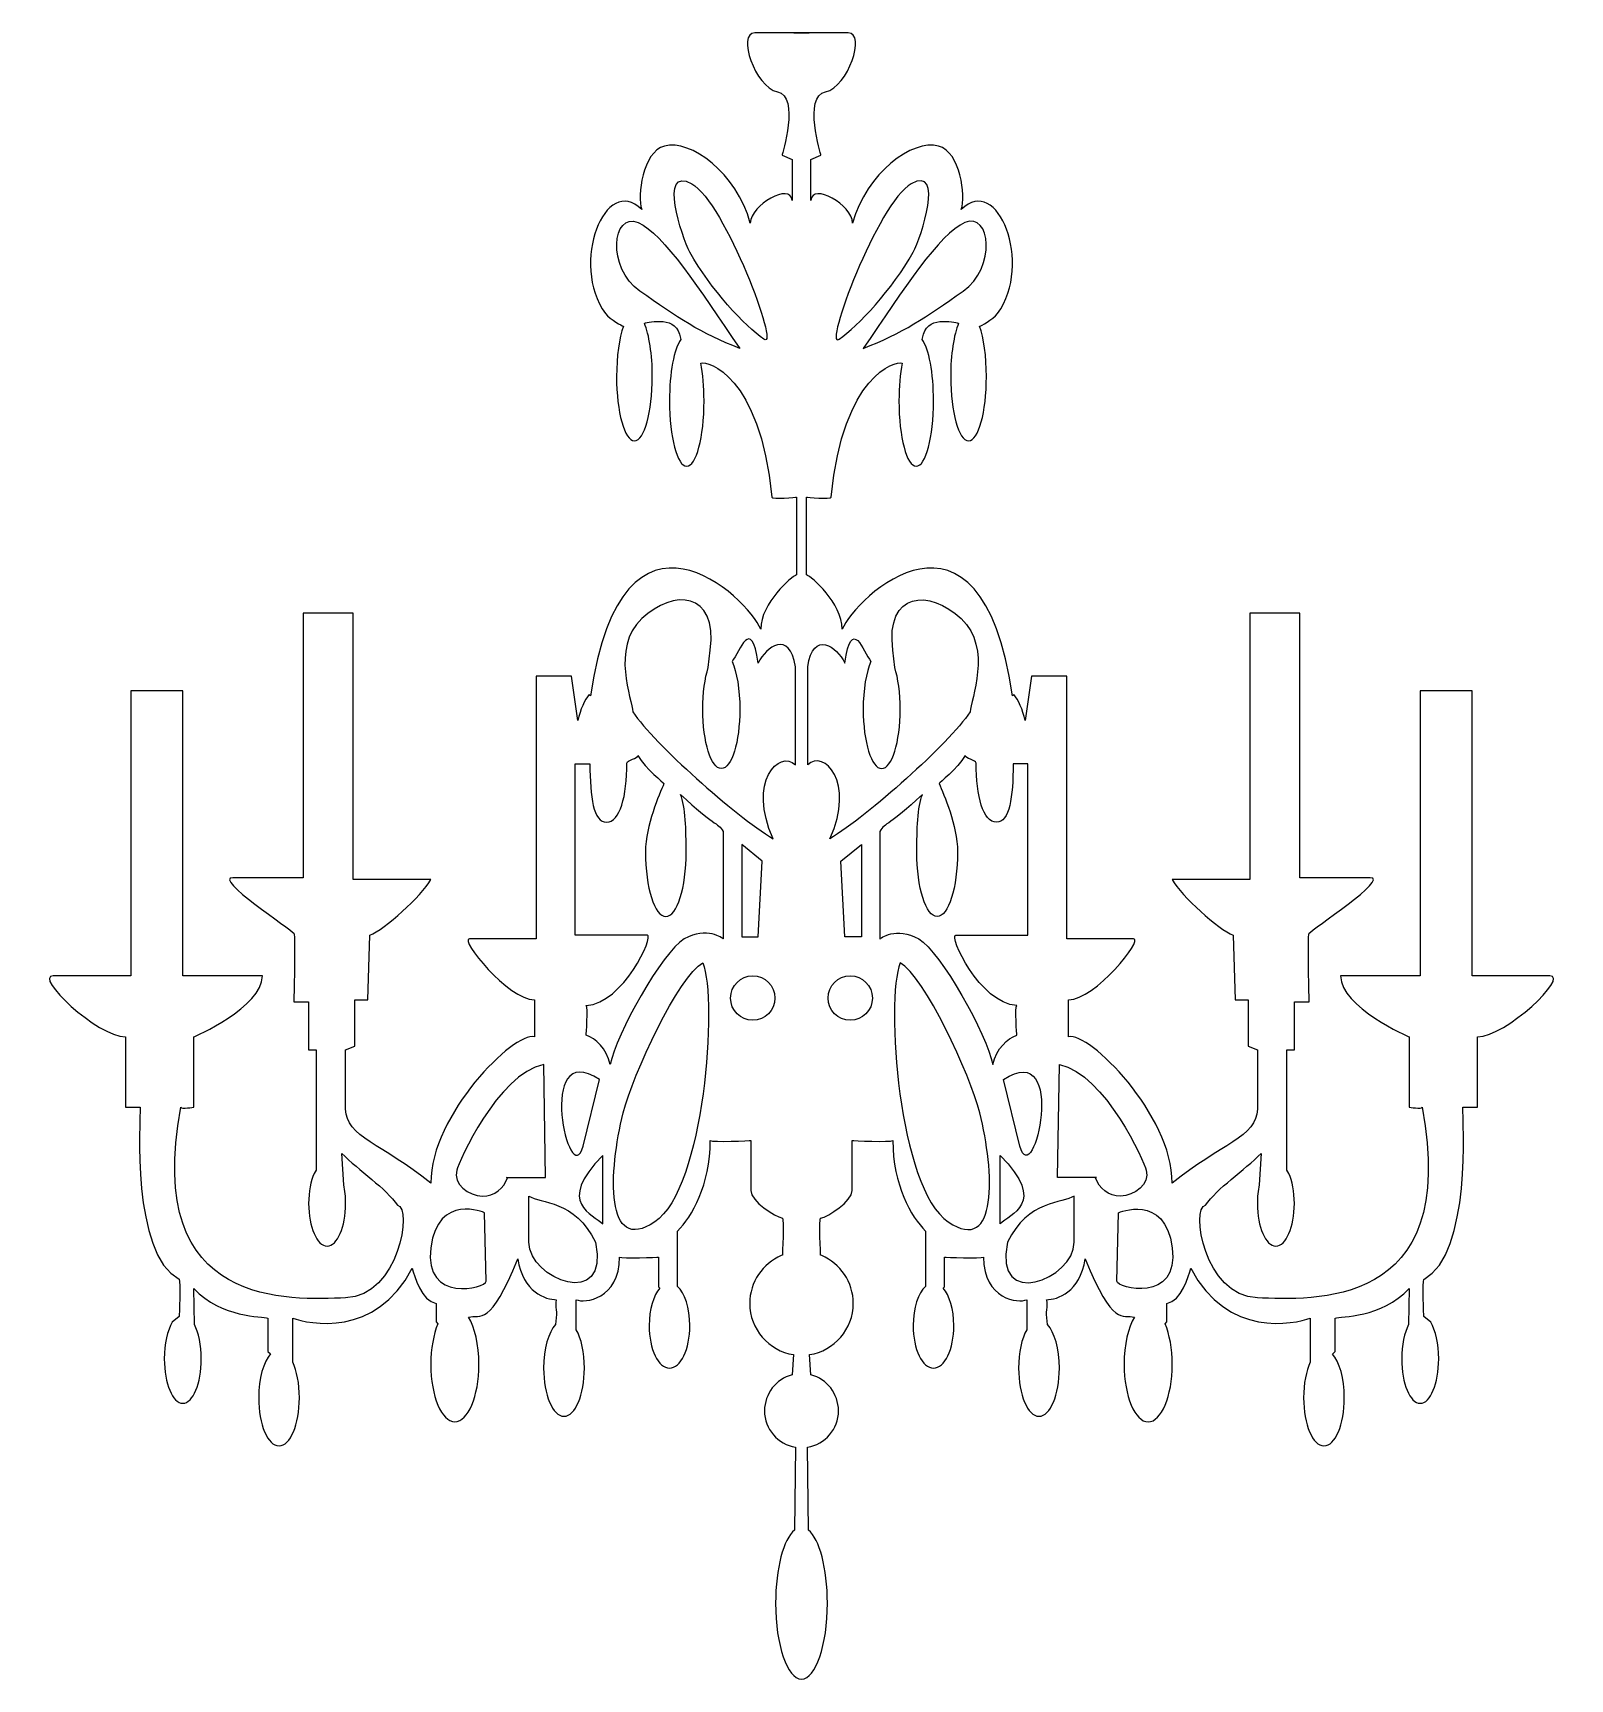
# Model space of a CAD drawing. Header units: centimetres. Extents: x -10.1 to 10.1, y -10.8 to 10.8.
import ezdxf

# ---------------------------------------------------------------- set-up
doc = ezdxf.new("R2010")
doc.units = ezdxf.units.CM
doc.header["$MEASUREMENT"] = 0
doc.layers.add('Camada 1', color=7, linetype='Continuous')

msp = doc.modelspace()

# ---------------------------------------------------------------- linework, layer by layer
at = {"layer": 'Camada 1', "color": 7}
msp.add_ellipse((-0.64052, -1.86698), major_axis=(0, 0.29189), ratio=1, dxfattribs=at)
at = {"layer": 'Camada 1'}
msp.add_open_spline([(0.26521, -5.25306), (0.50961, -5.35643), (0.68103, -5.59855), (0.68103, -5.88057), (0.68103, -5.88057), (0.68103, -6.2213), (0.43073, -6.50372), (0.10405, -6.55386), (0.10405, -6.55386), (0.10405, -6.55386), (0.12458, -6.82088), (0.12458, -6.82088), (0.12458, -6.82088), (0.33286, -6.87618), (0.4864, -7.06583), (0.4864, -7.29142), (0.4864, -7.29142), (0.4864, -7.53314), (0.31024, -7.73364), (0.07934, -7.77145), (0.07934, -7.77145), (0.07934, -7.77145), (0.09122, -8.86), (0.09122, -8.86), (0.09122, -8.86), (0.23499, -8.97687), (0.34046, -9.36305), (0.34046, -9.8212), (0.34046, -9.8212), (0.34046, -10.37193), (0.18803, -10.81852), (-0.00001, -10.81852), (-0.00001, -10.81852), (-0.18805, -10.81852), (-0.34056, -10.37193), (-0.34056, -9.8212), (-0.34056, -9.8212), (-0.34056, -9.36305), (-0.23499, -8.97686), (-0.09124, -8.86), (-0.09124, -8.86), (-0.09124, -8.86), (-0.07936, -7.77145), (-0.07936, -7.77145), (-0.07936, -7.77145), (-0.31034, -7.73364), (-0.48653, -7.53314), (-0.48653, -7.29142), (-0.48653, -7.29142), (-0.48653, -7.06584), (-0.33299, -6.87618), (-0.12461, -6.82088), (-0.12461, -6.82088), (-0.12461, -6.82088), (-0.1041, -6.55386), (-0.1041, -6.55386), (-0.1041, -6.55386), (-0.43086, -6.50369), (-0.68116, -6.22131), (-0.68116, -5.88057), (-0.68116, -5.88057), (-0.68116, -5.59855), (-0.50966, -5.35643), (-0.26526, -5.25306), (-0.26526, -5.25306), (-0.26526, -5.25306), (-0.2514, -5.24811), (-0.2514, -5.24811), (-0.2514, -5.24811), (-0.2514, -5.24811), (-0.22708, -4.76159), (-0.2514, -4.76159), (-0.2514, -4.76159), (-0.34869, -4.73727), (-0.66492, -4.54267), (-0.66492, -4.39673), (-0.66492, -4.39673), (-0.66492, -4.39673), (-0.66492, -3.73995), (-0.66492, -3.73995), (-0.66492, -3.73995), (-0.66492, -3.73995), (-1.17575, -3.76429), (-1.20007, -3.73995), (-1.20007, -3.73995), (-1.20007, -4.32373), (-1.43989, -4.74068), (-1.63108, -4.93187), (-1.63108, -4.93187), (-1.63108, -4.93187), (-1.63108, -5.65685), (-1.63108, -5.65685), (-1.63108, -5.65685), (-1.53512, -5.74181), (-1.46765, -5.94059), (-1.46765, -6.17242), (-1.46765, -6.17242), (-1.46765, -6.48143), (-1.58745, -6.73191), (-1.73522, -6.73191), (-1.73522, -6.73191), (-1.88299, -6.73191), (-2.00279, -6.48143), (-2.00279, -6.17242), (-2.00279, -6.17242), (-2.00279, -5.95842), (-1.9454, -5.77279), (-1.86113, -5.67852), (-1.86113, -5.67852), (-1.86113, -5.67852), (-1.88119, -5.66159), (-1.88119, -5.66159), (-1.88119, -5.66159), (-1.88119, -5.66159), (-1.88119, -5.27239), (-1.88119, -5.27239), (-1.88119, -5.27239), (-1.88119, -5.27239), (-2.36768, -5.29673), (-2.39202, -5.27239), (-2.39202, -5.27239), (-2.39202, -5.83188), (-2.85419, -5.88051), (-2.96042, -5.83188), (-2.96042, -5.83188), (-2.96042, -5.83188), (-2.96042, -6.22735), (-2.96042, -6.22735), (-2.96042, -6.22735), (-2.89591, -6.34287), (-2.85419, -6.52588), (-2.85419, -6.73188), (-2.85419, -6.73188), (-2.85419, -7.08116), (-2.97402, -7.36431), (-3.12176, -7.36431), (-3.12176, -7.36431), (-3.2695, -7.36431), (-3.38933, -7.08115), (-3.38933, -6.73188), (-3.38933, -6.73188), (-3.38933, -6.47703), (-3.32557, -6.25735), (-3.2337, -6.1572), (-3.2337, -6.1572), (-3.2337, -6.1572), (-3.21907, -6.02644), (-3.21907, -6.02644), (-3.21907, -6.02644), (-3.21907, -6.02644), (-3.24339, -5.83187), (-3.21907, -5.83187), (-3.21907, -5.83187), (-3.36501, -5.83187), (-3.65693, -5.73456), (-3.7299, -5.29672), (-3.7299, -5.29672), (-4.09479, -6.19673), (-4.21639, -6.02644), (-4.37861, -6.06047), (-4.37861, -6.06047), (-4.29537, -6.19636), (-4.24074, -6.42459), (-4.24074, -6.68322), (-4.24074, -6.68322), (-4.24074, -7.09959), (-4.38232, -7.43728), (-4.55697, -7.43728), (-4.55697, -7.43728), (-4.73162, -7.43728), (-4.8732, -7.09959), (-4.8732, -6.68322), (-4.8732, -6.68322), (-4.8732, -6.47494), (-4.83785, -6.28642), (-4.78065, -6.14998), (-4.78065, -6.14998), (-4.78065, -6.14998), (-4.80023, -6.12376), (-4.80023, -6.12376), (-4.80023, -6.12376), (-4.80023, -6.12376), (-4.80023, -5.90484), (-4.80023, -5.88053), (-4.80023, -5.88053), (-4.99483, -5.85619), (-5.09212, -5.51564), (-5.11646, -5.41836), (-5.11646, -5.41836), (-5.60295, -6.34271), (-6.47864, -6.14811), (-6.68798, -6.07511), (-6.68798, -6.07511), (-6.68798, -6.07511), (-6.68798, -6.65283), (-6.68798, -6.65283), (-6.68798, -6.65283), (-6.63411, -6.76856), (-6.60027, -6.93562), (-6.60027, -7.12109), (-6.60027, -7.12109), (-6.60027, -7.47037), (-6.7201, -7.75352), (-6.86784, -7.75352), (-6.86784, -7.75352), (-7.01558, -7.75352), (-7.13541, -7.47036), (-7.13541, -7.12109), (-7.13541, -7.12109), (-7.13541, -6.86569), (-7.07138, -6.64561), (-6.9792, -6.54565), (-6.9792, -6.54565), (-6.9792, -6.54565), (-7.01378, -6.51297), (-7.01378, -6.51297), (-7.01378, -6.51297), (-7.01378, -6.51297), (-7.01378, -6.07511), (-7.01378, -6.07511), (-7.01378, -6.07511), (-7.08675, -6.05079), (-7.6219, -6.07511), (-7.98676, -5.68591), (-7.98676, -5.68591), (-7.98676, -5.68591), (-7.97906, -6.1574), (-7.97906, -6.1574), (-7.97906, -6.1574), (-7.92442, -6.26458), (-7.88947, -6.42765), (-7.88947, -6.61026), (-7.88947, -6.61026), (-7.88947, -6.93273), (-7.99835, -7.19404), (-8.1327, -7.19404), (-8.1327, -7.19404), (-8.26705, -7.19404), (-8.37596, -6.93274), (-8.37596, -6.61026), (-8.37596, -6.61026), (-8.37596, -6.41053), (-8.33416, -6.23437), (-8.2705, -6.12906), (-8.2705, -6.12906), (-8.2705, -6.12906), (-8.18136, -6.05077), (-8.18136, -6.05077), (-8.18136, -6.05077), (-8.18136, -6.05077), (-8.15704, -5.5886), (-8.18136, -5.56425), (-8.18136, -5.56425), (-8.81379, -5.2237), (-8.69219, -3.47232), (-8.69219, -3.30204), (-8.69219, -3.30204), (-8.69219, -3.30204), (-8.88679, -3.30205), (-8.88679, -3.30205), (-8.88679, -3.30205), (-8.88679, -3.30205), (-8.88679, -2.40204), (-8.88679, -2.3777), (-8.88679, -2.3777), (-9.25168, -2.3777), (-10.10303, -1.57498), (-9.83545, -1.57498), (-9.83545, -1.57498), (-9.83545, -1.57498), (-8.81381, -1.57499), (-8.81381, -1.57499), (-8.81381, -1.57499), (-8.81381, -1.57499), (-8.81381, 2.17096), (-8.81381, 2.17096), (-8.81381, 2.17096), (-8.81381, 2.17096), (-8.13272, 2.17096), (-8.13272, 2.17096), (-8.13272, 2.17096), (-8.13272, 2.17096), (-8.13272, -1.57506), (-8.13272, -1.57506), (-8.13272, -1.57506), (-8.13272, -1.57506), (-7.13551, -1.57506), (-7.08677, -1.57506), (-7.08677, -1.57506), (-7.08677, -1.98858), (-7.98678, -2.37778), (-7.98678, -2.37778), (-7.98678, -2.37778), (-7.98678, -2.37778), (-7.98678, -3.30213), (-7.98678, -3.30213), (-7.98678, -3.30213), (-7.98678, -3.30213), (-8.15707, -3.32647), (-8.15707, -3.30213), (-8.15707, -3.30213), (-8.6679, -5.97789), (-6.69758, -5.83192), (-5.99217, -5.8076), (-5.99217, -5.8076), (-5.28674, -5.78326), (-5.11648, -4.61568), (-5.31108, -4.59134), (-5.31108, -4.59134), (-5.45702, -4.37242), (-5.82191, -4.12917), (-6.04083, -3.91025), (-6.04083, -3.91025), (-6.04083, -3.91025), (-6.0163, -4.32377), (-6.0163, -4.32377), (-6.0163, -4.32377), (-6.00082, -4.39732), (-5.99217, -4.47979), (-5.99217, -4.56703), (-5.99217, -4.56703), (-5.99217, -4.87604), (-6.10107, -5.12652), (-6.23543, -5.12652), (-6.23543, -5.12652), (-6.36979, -5.12652), (-6.47866, -4.87604), (-6.47866, -4.56703), (-6.47866, -4.56703), (-6.47866, -4.41251), (-6.45149, -4.27265), (-6.40741, -4.17137), (-6.40741, -4.17137), (-6.40741, -4.17137), (-6.38137, -4.12917), (-6.38137, -4.12917), (-6.38137, -4.12917), (-6.38137, -4.12917), (-6.38137, -2.54805), (-6.38137, -2.54805), (-6.38137, -2.54805), (-6.38137, -2.54805), (-6.47865, -2.54804), (-6.47865, -2.54804), (-6.47865, -2.54804), (-6.47865, -2.54804), (-6.47865, -1.91561), (-6.47865, -1.91561), (-6.47865, -1.91561), (-6.47865, -1.91561), (-6.67325, -1.91561), (-6.67325, -1.91561), (-6.67325, -1.91561), (-6.67325, -1.91561), (-6.64893, -1.06423), (-6.67325, -1.01558), (-6.67325, -1.01558), (-6.69757, -0.96693), (-7.74354, -0.28583), (-7.47597, -0.28583), (-7.47597, -0.28583), (-7.47597, -0.28583), (-6.55163, -0.28583), (-6.55163, -0.28583), (-6.55163, -0.28583), (-6.55163, -0.28583), (-6.55163, 3.19259), (-6.55163, 3.19259), (-6.55163, 3.19259), (-6.55163, 3.19259), (-5.89485, 3.19259), (-5.89485, 3.19259), (-5.89485, 3.19259), (-5.89485, 3.19259), (-5.89485, -0.3102), (-5.89485, -0.3102), (-5.89485, -0.3102), (-5.89485, -0.3102), (-4.87321, -0.3102), (-4.87321, -0.3102), (-4.87321, -0.3102), (-4.99484, -0.52912), (-5.48133, -0.96695), (-5.67593, -1.03995), (-5.67593, -1.03995), (-5.67593, -1.03995), (-5.70025, -1.89133), (-5.70025, -1.89133), (-5.70025, -1.89133), (-5.70025, -1.89133), (-5.87054, -1.89132), (-5.87054, -1.89132), (-5.87054, -1.89132), (-5.87054, -1.89132), (-5.87054, -2.49941), (-5.87054, -2.49941), (-5.87054, -2.49941), (-5.87054, -2.49941), (-5.99217, -2.54807), (-5.99217, -2.54807), (-5.99217, -2.54807), (-5.99217, -2.54807), (-5.99217, -2.96159), (-5.99217, -3.32647), (-5.99217, -3.32647), (-5.99217, -3.69133), (-5.50568, -3.78864), (-4.87322, -4.29945), (-4.87322, -4.29945), (-4.87322, -3.39942), (-3.77859, -2.30481), (-3.51104, -2.37778), (-3.51104, -2.37778), (-3.51104, -2.37778), (-3.51104, -1.89129), (-3.51104, -1.89129), (-3.51104, -1.89129), (-3.85159, -1.89129), (-4.50836, -1.08854), (-4.36242, -1.08854), (-4.36242, -1.08854), (-4.36242, -1.08854), (-3.48672, -1.08855), (-3.48672, -1.08855), (-3.48672, -1.08855), (-3.48672, -1.08855), (-3.48672, 2.36556), (-3.48672, 2.36556), (-3.48672, 2.36556), (-3.48672, 2.36556), (-3.02454, 2.36556), (-3.02454, 2.36556), (-3.02454, 2.36556), (-3.02454, 2.36556), (-2.93837, 1.77919), (-2.93837, 1.77919), (-2.93837, 1.77919), (-2.90596, 1.92942), (-2.85466, 2.05047), (-2.7924, 2.12249), (-2.7924, 2.12249), (-2.7924, 2.12249), (-2.77322, 2.10603), (-2.77322, 2.10603), (-2.77322, 2.10603), (-2.35161, 4.97636), (-0.69743, 3.38717), (-0.53532, 2.98172), (-0.53532, 2.98172), (-0.53532, 3.32227), (-0.12987, 3.67906), (-0.06497, 3.69533), (-0.06497, 3.69533), (-0.06497, 3.69533), (-0.06497, 4.71697), (-0.06497, 4.71697), (-0.06497, 4.71697), (-0.06497, 4.71697), (-0.38938, 4.68448), (-0.38938, 4.71697), (-0.38938, 4.71697), (-0.55157, 6.33865), (-1.23258, 6.50076), (-1.32312, 6.4791), (-1.32312, 6.4791), (-1.29671, 6.33876), (-1.28124, 6.16716), (-1.28124, 5.98187), (-1.28124, 5.98187), (-1.28124, 5.50715), (-1.38292, 5.12234), (-1.50833, 5.12234), (-1.50833, 5.12234), (-1.63366, 5.12234), (-1.73534, 5.50715), (-1.73534, 5.98187), (-1.73534, 5.98187), (-1.73534, 6.35131), (-1.67377, 6.66629), (-1.58731, 6.78782), (-1.58731, 6.78782), (-1.58731, 6.78782), (-1.60565, 6.85756), (-1.60565, 6.85756), (-1.60565, 6.85756), (-1.67055, 7.11706), (-2.06573, 7.00274), (-2.06573, 7.00274), (-2.06573, 7.00274), (-2.00255, 6.85166), (-1.96093, 6.59377), (-1.96093, 6.30093), (-1.96093, 6.30093), (-1.96093, 5.83542), (-2.06613, 5.45813), (-2.19591, 5.45813), (-2.19591, 5.45813), (-2.32579, 5.45813), (-2.43099, 5.83545), (-2.43099, 6.30093), (-2.43099, 6.30093), (-2.43099, 6.56964), (-2.39593, 6.80901), (-2.3414, 6.96331), (-2.3414, 6.96331), (-2.3414, 6.96331), (-2.34984, 6.96551), (-2.34984, 6.96551), (-2.34984, 6.96551), (-2.34984, 6.96551), (-2.51195, 7.04655), (-2.57656, 7.1299), (-2.57656, 7.1299), (-3.05252, 7.78429), (-2.57656, 8.97423), (-2.1006, 8.49827), (-2.1006, 8.49827), (-2.1601, 8.67681), (-2.09055, 9.2509), (-1.8031, 9.3312), (-1.8031, 9.3312), (-1.458, 9.42756), (-0.85121, 8.97422), (-0.67275, 8.31972), (-0.67275, 8.31972), (-0.67275, 8.55766), (-0.13731, 8.85526), (-0.12419, 8.61724), (-0.12419, 8.61724), (-0.12419, 8.61724), (-0.12418, 9.15265), (-0.12418, 9.15265), (-0.12418, 9.15265), (-0.12418, 9.15265), (-0.25626, 9.21215), (-0.25626, 9.21215), (-0.25626, 9.21215), (-0.25626, 9.21215), (-0.01835, 9.98561), (-0.31576, 10.04508), (-0.31576, 10.04508), (-0.61317, 10.10455), (-0.85099, 10.81852), (-0.61305, 10.81852), (-0.61305, 10.81852), (-0.37511, 10.81852), (0.10093, 10.81852), (0.10093, 10.81852), (0.10093, 10.81852), (0.10093, 10.81852), (-0.1009, 10.81852), (-0.1009, 10.81852), (-0.1009, 10.81852), (-0.1009, 10.81852), (0.37503, 10.81852), (0.61297, 10.81852), (0.61297, 10.81852), (0.85088, 10.81852), (0.61297, 10.10454), (0.31555, 10.04506), (0.31555, 10.04506), (0.01816, 9.98558), (0.25607, 9.21213), (0.25607, 9.21213), (0.25607, 9.21213), (0.25607, 9.21213), (0.12399, 9.15263), (0.12399, 9.15263), (0.12399, 9.15263), (0.12399, 9.15263), (0.12399, 8.61722), (0.12399, 8.61722), (0.12399, 8.61722), (0.13711, 8.85524), (0.67244, 8.55764), (0.67244, 8.3197), (0.67244, 8.3197), (0.85088, 8.9742), (1.45767, 9.42754), (1.80279, 9.33118), (1.80279, 9.33118), (2.09031, 9.25088), (2.15987, 8.67679), (2.10039, 8.49825), (2.10039, 8.49825), (2.57622, 8.97421), (3.05228, 7.78427), (2.57622, 7.12988), (2.57622, 7.12988), (2.51164, 7.04656), (2.34952, 6.96549), (2.34952, 6.96549), (2.34952, 6.96549), (2.34952, 6.96549), (2.34116, 6.96329), (2.34116, 6.96329), (2.34116, 6.96329), (2.39572, 6.80898), (2.43067, 6.56964), (2.43067, 6.30091), (2.43067, 6.30091), (2.43067, 5.8354), (2.32558, 5.45811), (2.19559, 5.45811), (2.19559, 5.45811), (2.06581, 5.45811), (1.96072, 5.83543), (1.96072, 6.30091), (1.96072, 6.30091), (1.96072, 6.59375), (2.00231, 6.85164), (2.06542, 7.00272), (2.06542, 7.00272), (2.06542, 7.00272), (1.67032, 7.11702), (1.60534, 6.85754), (1.60534, 6.85754), (1.60534, 6.85754), (1.58711, 6.7878), (1.58711, 6.7878), (1.58711, 6.7878), (1.67358, 6.66625), (1.73514, 6.35126), (1.73514, 5.98185), (1.73514, 5.98185), (1.73514, 5.50713), (1.63349, 5.12232), (1.50805, 5.12232), (1.50805, 5.12232), (1.38264, 5.12232), (1.28096, 5.50713), (1.28096, 5.98185), (1.28096, 5.98185), (1.28096, 6.16714), (1.29654, 6.33875), (1.32298, 6.47908), (1.32298, 6.47908), (1.23231, 6.50075), (0.55143, 6.33864), (0.38913, 4.71695), (0.38913, 4.71695), (0.38913, 4.68446), (0.0648, 4.71695), (0.0648, 4.71695), (0.0648, 4.71695), (0.0648, 4.71695), (0.0648, 3.69531), (0.0648, 3.69531), (0.0648, 3.69531), (0.1297, 3.67906), (0.53504, 3.32225), (0.53504, 2.9817), (0.53504, 2.9817), (0.69715, 3.38715), (2.3514, 4.97634), (2.77294, 2.10601), (2.77294, 2.10601), (2.77294, 2.10601), (2.79212, 2.12247), (2.79212, 2.12247), (2.79212, 2.12247), (2.85446, 2.05045), (2.90579, 1.9294), (2.93809, 1.77917), (2.93809, 1.77917), (2.93809, 1.77917), (3.02437, 2.36554), (3.02437, 2.36554), (3.02437, 2.36554), (3.02437, 2.36554), (3.48656, 2.36553), (3.48656, 2.36553), (3.48656, 2.36553), (3.48656, 2.36553), (3.48656, -1.08858), (3.48656, -1.08858), (3.48656, -1.08858), (3.48656, -1.08858), (4.36228, -1.08858), (4.36228, -1.08858), (4.36228, -1.08858), (4.50822, -1.08858), (3.85145, -1.89133), (3.5109, -1.89133), (3.5109, -1.89133), (3.5109, -1.89133), (3.5109, -2.37782), (3.5109, -2.37782), (3.5109, -2.37782), (3.77845, -2.30485), (4.87308, -3.39946), (4.87308, -4.29949), (4.87308, -4.29949), (5.50551, -3.78866), (5.992, -3.69137), (5.992, -3.32651), (5.992, -3.32651), (5.992, -2.96162), (5.992, -2.54811), (5.992, -2.54811), (5.992, -2.54811), (5.992, -2.54811), (5.87037, -2.49945), (5.87037, -2.49945), (5.87037, -2.49945), (5.87037, -2.49945), (5.87037, -1.89136), (5.87037, -1.89136), (5.87037, -1.89136), (5.87037, -1.89136), (5.70009, -1.89135), (5.70009, -1.89135), (5.70009, -1.89135), (5.70009, -1.89135), (5.67577, -1.03997), (5.67577, -1.03997), (5.67577, -1.03997), (5.48117, -0.96697), (4.99468, -0.52914), (4.87305, -0.31022), (4.87305, -0.31022), (4.87305, -0.31022), (5.89469, -0.31022), (5.89469, -0.31022), (5.89469, -0.31022), (5.89469, -0.31022), (5.89469, 3.19259), (5.89469, 3.19259), (5.89469, 3.19259), (5.89469, 3.19259), (6.55144, 3.19259), (6.55144, 3.19259), (6.55144, 3.19259), (6.55144, 3.19259), (6.55144, -0.28586), (6.55144, -0.28586), (6.55144, -0.28586), (6.55144, -0.28586), (7.47582, -0.28586), (7.47582, -0.28586), (7.47582, -0.28586), (7.74337, -0.28586), (6.69742, -0.96695), (6.67307, -1.01561), (6.67307, -1.01561), (6.64875, -1.06427), (6.67307, -1.91564), (6.67307, -1.91564), (6.67307, -1.91564), (6.67307, -1.91564), (6.47849, -1.91564), (6.47849, -1.91564), (6.47849, -1.91564), (6.47849, -1.91564), (6.47849, -2.54807), (6.47849, -2.54807), (6.47849, -2.54807), (6.47849, -2.54807), (6.38118, -2.54807), (6.38118, -2.54807), (6.38118, -2.54807), (6.38118, -2.54807), (6.38118, -4.12919), (6.38118, -4.12919), (6.38118, -4.12919), (6.38118, -4.12919), (6.40722, -4.17139), (6.40722, -4.17139), (6.40722, -4.17139), (6.4513, -4.27267), (6.47847, -4.41253), (6.47847, -4.56705), (6.47847, -4.56705), (6.47847, -4.87606), (6.36959, -5.12654), (6.23524, -5.12654), (6.23524, -5.12654), (6.10089, -5.12654), (5.99198, -4.87606), (5.99198, -4.56705), (5.99198, -4.56705), (5.99198, -4.47982), (6.00053, -4.39735), (6.01611, -4.32379), (6.01611, -4.32379), (6.01611, -4.32379), (6.04064, -3.91027), (6.04064, -3.91027), (6.04064, -3.91027), (5.82172, -4.12919), (5.45686, -4.37244), (5.31089, -4.59136), (5.31089, -4.59136), (5.11632, -4.6157), (5.28657, -5.78328), (5.99198, -5.80762), (5.99198, -5.80762), (6.69741, -5.83194), (8.66774, -5.97791), (8.15691, -3.30215), (8.15691, -3.30215), (8.15691, -3.32649), (7.98662, -3.30215), (7.98662, -3.30215), (7.98662, -3.30215), (7.98662, -3.30215), (7.98662, -2.3778), (7.98662, -2.3778), (7.98662, -2.3778), (7.98662, -2.3778), (7.08659, -1.9886), (7.08659, -1.57508), (7.08659, -1.57508), (7.13525, -1.57508), (8.13254, -1.57508), (8.13254, -1.57508), (8.13254, -1.57508), (8.13254, -1.57508), (8.13254, 2.17096), (8.13254, 2.17096), (8.13254, 2.17096), (8.13254, 2.17096), (8.81363, 2.17096), (8.81363, 2.17096), (8.81363, 2.17096), (8.81363, 2.17096), (8.81363, -1.57506), (8.81363, -1.57506), (8.81363, -1.57506), (8.81363, -1.57506), (9.83526, -1.57506), (9.83526, -1.57506), (9.83526, -1.57506), (10.10283, -1.57506), (9.25148, -2.37778), (8.8866, -2.37778), (8.8866, -2.37778), (8.8866, -2.40212), (8.8866, -3.30213), (8.8866, -3.30213), (8.8866, -3.30213), (8.8866, -3.30213), (8.69203, -3.30213), (8.69203, -3.30213), (8.69203, -3.30213), (8.69203, -3.47242), (8.81366, -5.2238), (8.1812, -5.56434), (8.1812, -5.56434), (8.15688, -5.58868), (8.1812, -6.05086), (8.1812, -6.05086), (8.1812, -6.05086), (8.1812, -6.05086), (8.27031, -6.12915), (8.27031, -6.12915), (8.27031, -6.12915), (8.33397, -6.23443), (8.37577, -6.41061), (8.37577, -6.61035), (8.37577, -6.61035), (8.37577, -6.93282), (8.26689, -7.19413), (8.13254, -7.19413), (8.13254, -7.19413), (7.99819, -7.19413), (7.88931, -6.93283), (7.88931, -6.61035), (7.88931, -6.61035), (7.88931, -6.42773), (7.92426, -6.26467), (7.97882, -6.15749), (7.97882, -6.15749), (7.97882, -6.15749), (7.98663, -5.686), (7.98663, -5.686), (7.98663, -5.686), (7.62174, -6.0752), (7.0866, -6.05089), (7.01362, -6.0752), (7.01362, -6.0752), (7.01362, -6.0752), (7.01362, -6.51306), (7.01362, -6.51306), (7.01362, -6.51306), (7.01362, -6.51306), (6.97904, -6.54574), (6.97904, -6.54574), (6.97904, -6.54574), (7.07119, -6.6457), (7.13525, -6.86578), (7.13525, -7.12118), (7.13525, -7.12118), (7.13525, -7.47046), (7.01534, -7.75361), (6.86768, -7.75361), (6.86768, -7.75361), (6.71983, -7.75361), (6.60011, -7.47045), (6.60011, -7.12118), (6.60011, -7.12118), (6.60011, -6.93568), (6.63392, -6.76865), (6.68774, -6.65292), (6.68774, -6.65292), (6.68774, -6.65292), (6.68774, -6.0752), (6.68774, -6.0752), (6.68774, -6.0752), (6.47851, -6.1482), (5.60282, -6.34277), (5.1163, -5.41845), (5.1163, -5.41845), (5.09198, -5.51574), (4.99467, -5.85628), (4.80007, -5.88062), (4.80007, -5.88062), (4.80007, -5.90494), (4.80007, -6.12385), (4.80007, -6.12385), (4.80007, -6.12385), (4.80007, -6.12385), (4.78052, -6.15007), (4.78052, -6.15007), (4.78052, -6.15007), (4.83772, -6.28652), (4.87307, -6.47503), (4.87307, -6.68331), (4.87307, -6.68331), (4.87307, -7.09968), (4.73146, -7.43737), (4.55684, -7.43737), (4.55684, -7.43737), (4.38222, -7.43737), (4.24064, -7.09968), (4.24064, -6.68331), (4.24064, -6.68331), (4.24064, -6.42468), (4.29517, -6.19645), (4.37841, -6.06056), (4.37841, -6.06056), (4.2163, -6.02653), (4.09467, -6.19679), (3.72981, -5.29681), (3.72981, -5.29681), (3.65681, -5.73464), (3.36492, -5.83196), (3.21898, -5.83196), (3.21898, -5.83196), (3.2433, -5.83196), (3.21898, -6.02653), (3.21898, -6.02653), (3.21898, -6.02653), (3.21898, -6.02653), (3.23361, -6.15729), (3.23361, -6.15729), (3.23361, -6.15729), (3.32539, -6.25743), (3.38926, -6.47712), (3.38926, -6.73197), (3.38926, -6.73197), (3.38926, -7.08125), (3.26935, -7.3644), (3.12169, -7.3644), (3.12169, -7.3644), (2.97384, -7.3644), (2.85412, -7.08124), (2.85412, -6.73197), (2.85412, -6.73197), (2.85412, -6.52597), (2.89574, -6.34295), (2.96038, -6.22744), (2.96038, -6.22744), (2.96038, -6.22744), (2.96038, -5.83197), (2.96038, -5.83197), (2.96038, -5.83197), (2.85412, -5.88063), (2.39198, -5.83197), (2.39198, -5.27248), (2.39198, -5.27248), (2.36766, -5.29682), (1.88115, -5.27248), (1.88115, -5.27248), (1.88115, -5.27248), (1.88115, -5.27248), (1.88115, -5.66168), (1.88115, -5.66168), (1.88115, -5.66168), (1.88115, -5.66168), (1.86099, -5.67861), (1.86099, -5.67861), (1.86099, -5.67861), (1.94537, -5.77288), (2.00275, -5.95851), (2.00275, -6.17251), (2.00275, -6.17251), (2.00275, -6.48152), (1.88284, -6.732), (1.73518, -6.732), (1.73518, -6.732), (1.58733, -6.732), (1.46763, -6.48152), (1.46763, -6.17251), (1.46763, -6.17251), (1.46763, -5.94066), (1.5351, -5.7419), (1.63106, -5.65694), (1.63106, -5.65694), (1.63106, -5.65694), (1.63106, -4.93196), (1.63106, -4.93196), (1.63106, -4.93196), (1.43987, -4.74077), (1.20005, -4.32384), (1.20005, -3.74004), (1.20005, -3.74004), (1.17573, -3.76438), (0.6649, -3.74004), (0.6649, -3.74004), (0.6649, -3.74004), (0.6649, -3.74004), (0.6649, -4.39682), (0.6649, -4.39682), (0.6649, -4.39682), (0.6649, -4.54276), (0.34867, -4.73737), (0.25136, -4.76168), (0.25136, -4.76168), (0.22704, -4.76168), (0.25136, -5.2482), (0.25136, -5.2482), (0.25136, -5.2482), (0.25136, -5.2482), (0.26521, -5.25306), (0.26521, -5.25306)], degree=3, knots=[0, 0, 0, 0, 0.00384615, 0.00384615, 0.00384615, 0.00384615, 0.00769231, 0.00769231, 0.00769231, 0.00769231, 0.01153846, 0.01153846, 0.01153846, 0.01153846, 0.01538462, 0.01538462, 0.01538462, 0.01538462, 0.01923077, 0.01923077, 0.01923077, 0.01923077, 0.02307692, 0.02307692, 0.02307692, 0.02307692, 0.02692308, 0.02692308, 0.02692308, 0.02692308, 0.03076923, 0.03076923, 0.03076923, 0.03076923, 0.03461538, 0.03461538, 0.03461538, 0.03461538, 0.03846154, 0.03846154, 0.03846154, 0.03846154, 0.04230769, 0.04230769, 0.04230769, 0.04230769, 0.04615385, 0.04615385, 0.04615385, 0.04615385, 0.05, 0.05, 0.05, 0.05, 0.05384615, 0.05384615, 0.05384615, 0.05384615, 0.05769231, 0.05769231, 0.05769231, 0.05769231, 0.06153846, 0.06153846, 0.06153846, 0.06153846, 0.06538462, 0.06538462, 0.06538462, 0.06538462, 0.06923077, 0.06923077, 0.06923077, 0.06923077, 0.07307692, 0.07307692, 0.07307692, 0.07307692, 0.07692308, 0.07692308, 0.07692308, 0.07692308, 0.08076923, 0.08076923, 0.08076923, 0.08076923, 0.08461538, 0.08461538, 0.08461538, 0.08461538, 0.08846154, 0.08846154, 0.08846154, 0.08846154, 0.09230769, 0.09230769, 0.09230769, 0.09230769, 0.09615385, 0.09615385, 0.09615385, 0.09615385, 0.1, 0.1, 0.1, 0.1, 0.10384615, 0.10384615, 0.10384615, 0.10384615, 0.10769231, 0.10769231, 0.10769231, 0.10769231, 0.11153846, 0.11153846, 0.11153846, 0.11153846, 0.11538462, 0.11538462, 0.11538462, 0.11538462, 0.11923077, 0.11923077, 0.11923077, 0.11923077, 0.12307692, 0.12307692, 0.12307692, 0.12307692, 0.12692308, 0.12692308, 0.12692308, 0.12692308, 0.13076923, 0.13076923, 0.13076923, 0.13076923, 0.13461538, 0.13461538, 0.13461538, 0.13461538, 0.13846154, 0.13846154, 0.13846154, 0.13846154, 0.14230769, 0.14230769, 0.14230769, 0.14230769, 0.14615385, 0.14615385, 0.14615385, 0.14615385, 0.15, 0.15, 0.15, 0.15, 0.15384615, 0.15384615, 0.15384615, 0.15384615, 0.15769231, 0.15769231, 0.15769231, 0.15769231, 0.16153846, 0.16153846, 0.16153846, 0.16153846, 0.16538462, 0.16538462, 0.16538462, 0.16538462, 0.16923077, 0.16923077, 0.16923077, 0.16923077, 0.17307692, 0.17307692, 0.17307692, 0.17307692, 0.17692308, 0.17692308, 0.17692308, 0.17692308, 0.18076923, 0.18076923, 0.18076923, 0.18076923, 0.18461538, 0.18461538, 0.18461538, 0.18461538, 0.18846154, 0.18846154, 0.18846154, 0.18846154, 0.19230769, 0.19230769, 0.19230769, 0.19230769, 0.19615385, 0.19615385, 0.19615385, 0.19615385, 0.2, 0.2, 0.2, 0.2, 0.20384615, 0.20384615, 0.20384615, 0.20384615, 0.20769231, 0.20769231, 0.20769231, 0.20769231, 0.21153846, 0.21153846, 0.21153846, 0.21153846, 0.21538462, 0.21538462, 0.21538462, 0.21538462, 0.21923077, 0.21923077, 0.21923077, 0.21923077, 0.22307692, 0.22307692, 0.22307692, 0.22307692, 0.22692308, 0.22692308, 0.22692308, 0.22692308, 0.23076923, 0.23076923, 0.23076923, 0.23076923, 0.23461538, 0.23461538, 0.23461538, 0.23461538, 0.23846154, 0.23846154, 0.23846154, 0.23846154, 0.24230769, 0.24230769, 0.24230769, 0.24230769, 0.24615385, 0.24615385, 0.24615385, 0.24615385, 0.25, 0.25, 0.25, 0.25, 0.25384615, 0.25384615, 0.25384615, 0.25384615, 0.25769231, 0.25769231, 0.25769231, 0.25769231, 0.26153846, 0.26153846, 0.26153846, 0.26153846, 0.26538462, 0.26538462, 0.26538462, 0.26538462, 0.26923077, 0.26923077, 0.26923077, 0.26923077, 0.27307692, 0.27307692, 0.27307692, 0.27307692, 0.27692308, 0.27692308, 0.27692308, 0.27692308, 0.28076923, 0.28076923, 0.28076923, 0.28076923, 0.28461538, 0.28461538, 0.28461538, 0.28461538, 0.28846154, 0.28846154, 0.28846154, 0.28846154, 0.29230769, 0.29230769, 0.29230769, 0.29230769, 0.29615385, 0.29615385, 0.29615385, 0.29615385, 0.3, 0.3, 0.3, 0.3, 0.30384615, 0.30384615, 0.30384615, 0.30384615, 0.30769231, 0.30769231, 0.30769231, 0.30769231, 0.31153846, 0.31153846, 0.31153846, 0.31153846, 0.31538462, 0.31538462, 0.31538462, 0.31538462, 0.31923077, 0.31923077, 0.31923077, 0.31923077, 0.32307692, 0.32307692, 0.32307692, 0.32307692, 0.32692308, 0.32692308, 0.32692308, 0.32692308, 0.33076923, 0.33076923, 0.33076923, 0.33076923, 0.33461538, 0.33461538, 0.33461538, 0.33461538, 0.33846154, 0.33846154, 0.33846154, 0.33846154, 0.34230769, 0.34230769, 0.34230769, 0.34230769, 0.34615385, 0.34615385, 0.34615385, 0.34615385, 0.35, 0.35, 0.35, 0.35, 0.35384615, 0.35384615, 0.35384615, 0.35384615, 0.35769231, 0.35769231, 0.35769231, 0.35769231, 0.36153846, 0.36153846, 0.36153846, 0.36153846, 0.36538462, 0.36538462, 0.36538462, 0.36538462, 0.36923077, 0.36923077, 0.36923077, 0.36923077, 0.37307692, 0.37307692, 0.37307692, 0.37307692, 0.37692308, 0.37692308, 0.37692308, 0.37692308, 0.38076923, 0.38076923, 0.38076923, 0.38076923, 0.38461538, 0.38461538, 0.38461538, 0.38461538, 0.38846154, 0.38846154, 0.38846154, 0.38846154, 0.39230769, 0.39230769, 0.39230769, 0.39230769, 0.39615385, 0.39615385, 0.39615385, 0.39615385, 0.4, 0.4, 0.4, 0.4, 0.40384615, 0.40384615, 0.40384615, 0.40384615, 0.40769231, 0.40769231, 0.40769231, 0.40769231, 0.41153846, 0.41153846, 0.41153846, 0.41153846, 0.41538462, 0.41538462, 0.41538462, 0.41538462, 0.41923077, 0.41923077, 0.41923077, 0.41923077, 0.42307692, 0.42307692, 0.42307692, 0.42307692, 0.42692308, 0.42692308, 0.42692308, 0.42692308, 0.43076923, 0.43076923, 0.43076923, 0.43076923, 0.43461538, 0.43461538, 0.43461538, 0.43461538, 0.43846154, 0.43846154, 0.43846154, 0.43846154, 0.44230769, 0.44230769, 0.44230769, 0.44230769, 0.44615385, 0.44615385, 0.44615385, 0.44615385, 0.45, 0.45, 0.45, 0.45, 0.45384615, 0.45384615, 0.45384615, 0.45384615, 0.45769231, 0.45769231, 0.45769231, 0.45769231, 0.46153846, 0.46153846, 0.46153846, 0.46153846, 0.46538462, 0.46538462, 0.46538462, 0.46538462, 0.46923077, 0.46923077, 0.46923077, 0.46923077, 0.47307692, 0.47307692, 0.47307692, 0.47307692, 0.47692308, 0.47692308, 0.47692308, 0.47692308, 0.48076923, 0.48076923, 0.48076923, 0.48076923, 0.48461538, 0.48461538, 0.48461538, 0.48461538, 0.48846154, 0.48846154, 0.48846154, 0.48846154, 0.49230769, 0.49230769, 0.49230769, 0.49230769, 0.49615385, 0.49615385, 0.49615385, 0.49615385, 0.5, 0.5, 0.5, 0.5, 0.50384615, 0.50384615, 0.50384615, 0.50384615, 0.50769231, 0.50769231, 0.50769231, 0.50769231, 0.51153846, 0.51153846, 0.51153846, 0.51153846, 0.51538462, 0.51538462, 0.51538462, 0.51538462, 0.51923077, 0.51923077, 0.51923077, 0.51923077, 0.52307692, 0.52307692, 0.52307692, 0.52307692, 0.52692308, 0.52692308, 0.52692308, 0.52692308, 0.53076923, 0.53076923, 0.53076923, 0.53076923, 0.53461538, 0.53461538, 0.53461538, 0.53461538, 0.53846154, 0.53846154, 0.53846154, 0.53846154, 0.54230769, 0.54230769, 0.54230769, 0.54230769, 0.54615385, 0.54615385, 0.54615385, 0.54615385, 0.55, 0.55, 0.55, 0.55, 0.55384615, 0.55384615, 0.55384615, 0.55384615, 0.55769231, 0.55769231, 0.55769231, 0.55769231, 0.56153846, 0.56153846, 0.56153846, 0.56153846, 0.56538462, 0.56538462, 0.56538462, 0.56538462, 0.56923077, 0.56923077, 0.56923077, 0.56923077, 0.57307692, 0.57307692, 0.57307692, 0.57307692, 0.57692308, 0.57692308, 0.57692308, 0.57692308, 0.58076923, 0.58076923, 0.58076923, 0.58076923, 0.58461538, 0.58461538, 0.58461538, 0.58461538, 0.58846154, 0.58846154, 0.58846154, 0.58846154, 0.59230769, 0.59230769, 0.59230769, 0.59230769, 0.59615385, 0.59615385, 0.59615385, 0.59615385, 0.6, 0.6, 0.6, 0.6, 0.60384615, 0.60384615, 0.60384615, 0.60384615, 0.60769231, 0.60769231, 0.60769231, 0.60769231, 0.61153846, 0.61153846, 0.61153846, 0.61153846, 0.61538462, 0.61538462, 0.61538462, 0.61538462, 0.61923077, 0.61923077, 0.61923077, 0.61923077, 0.62307692, 0.62307692, 0.62307692, 0.62307692, 0.62692308, 0.62692308, 0.62692308, 0.62692308, 0.63076923, 0.63076923, 0.63076923, 0.63076923, 0.63461538, 0.63461538, 0.63461538, 0.63461538, 0.63846154, 0.63846154, 0.63846154, 0.63846154, 0.64230769, 0.64230769, 0.64230769, 0.64230769, 0.64615385, 0.64615385, 0.64615385, 0.64615385, 0.65, 0.65, 0.65, 0.65, 0.65384615, 0.65384615, 0.65384615, 0.65384615, 0.65769231, 0.65769231, 0.65769231, 0.65769231, 0.66153846, 0.66153846, 0.66153846, 0.66153846, 0.66538462, 0.66538462, 0.66538462, 0.66538462, 0.66923077, 0.66923077, 0.66923077, 0.66923077, 0.67307692, 0.67307692, 0.67307692, 0.67307692, 0.67692308, 0.67692308, 0.67692308, 0.67692308, 0.68076923, 0.68076923, 0.68076923, 0.68076923, 0.68461538, 0.68461538, 0.68461538, 0.68461538, 0.68846154, 0.68846154, 0.68846154, 0.68846154, 0.69230769, 0.69230769, 0.69230769, 0.69230769, 0.69615385, 0.69615385, 0.69615385, 0.69615385, 0.7, 0.7, 0.7, 0.7, 0.70384615, 0.70384615, 0.70384615, 0.70384615, 0.70769231, 0.70769231, 0.70769231, 0.70769231, 0.71153846, 0.71153846, 0.71153846, 0.71153846, 0.71538462, 0.71538462, 0.71538462, 0.71538462, 0.71923077, 0.71923077, 0.71923077, 0.71923077, 0.72307692, 0.72307692, 0.72307692, 0.72307692, 0.72692308, 0.72692308, 0.72692308, 0.72692308, 0.73076923, 0.73076923, 0.73076923, 0.73076923, 0.73461538, 0.73461538, 0.73461538, 0.73461538, 0.73846154, 0.73846154, 0.73846154, 0.73846154, 0.74230769, 0.74230769, 0.74230769, 0.74230769, 0.74615385, 0.74615385, 0.74615385, 0.74615385, 0.75, 0.75, 0.75, 0.75, 0.75384615, 0.75384615, 0.75384615, 0.75384615, 0.75769231, 0.75769231, 0.75769231, 0.75769231, 0.76153846, 0.76153846, 0.76153846, 0.76153846, 0.76538462, 0.76538462, 0.76538462, 0.76538462, 0.76923077, 0.76923077, 0.76923077, 0.76923077, 0.77307692, 0.77307692, 0.77307692, 0.77307692, 0.77692308, 0.77692308, 0.77692308, 0.77692308, 0.78076923, 0.78076923, 0.78076923, 0.78076923, 0.78461538, 0.78461538, 0.78461538, 0.78461538, 0.78846154, 0.78846154, 0.78846154, 0.78846154, 0.79230769, 0.79230769, 0.79230769, 0.79230769, 0.79615385, 0.79615385, 0.79615385, 0.79615385, 0.8, 0.8, 0.8, 0.8, 0.80384615, 0.80384615, 0.80384615, 0.80384615, 0.80769231, 0.80769231, 0.80769231, 0.80769231, 0.81153846, 0.81153846, 0.81153846, 0.81153846, 0.81538462, 0.81538462, 0.81538462, 0.81538462, 0.81923077, 0.81923077, 0.81923077, 0.81923077, 0.82307692, 0.82307692, 0.82307692, 0.82307692, 0.82692308, 0.82692308, 0.82692308, 0.82692308, 0.83076923, 0.83076923, 0.83076923, 0.83076923, 0.83461538, 0.83461538, 0.83461538, 0.83461538, 0.83846154, 0.83846154, 0.83846154, 0.83846154, 0.84230769, 0.84230769, 0.84230769, 0.84230769, 0.84615385, 0.84615385, 0.84615385, 0.84615385, 0.85, 0.85, 0.85, 0.85, 0.85384615, 0.85384615, 0.85384615, 0.85384615, 0.85769231, 0.85769231, 0.85769231, 0.85769231, 0.86153846, 0.86153846, 0.86153846, 0.86153846, 0.86538462, 0.86538462, 0.86538462, 0.86538462, 0.86923077, 0.86923077, 0.86923077, 0.86923077, 0.87307692, 0.87307692, 0.87307692, 0.87307692, 0.87692308, 0.87692308, 0.87692308, 0.87692308, 0.88076923, 0.88076923, 0.88076923, 0.88076923, 0.88461538, 0.88461538, 0.88461538, 0.88461538, 0.88846154, 0.88846154, 0.88846154, 0.88846154, 0.89230769, 0.89230769, 0.89230769, 0.89230769, 0.89615385, 0.89615385, 0.89615385, 0.89615385, 0.9, 0.9, 0.9, 0.9, 0.90384615, 0.90384615, 0.90384615, 0.90384615, 0.90769231, 0.90769231, 0.90769231, 0.90769231, 0.91153846, 0.91153846, 0.91153846, 0.91153846, 0.91538462, 0.91538462, 0.91538462, 0.91538462, 0.91923077, 0.91923077, 0.91923077, 0.91923077, 0.92307692, 0.92307692, 0.92307692, 0.92307692, 0.92692308, 0.92692308, 0.92692308, 0.92692308, 0.93076923, 0.93076923, 0.93076923, 0.93076923, 0.93461538, 0.93461538, 0.93461538, 0.93461538, 0.93846154, 0.93846154, 0.93846154, 0.93846154, 0.94230769, 0.94230769, 0.94230769, 0.94230769, 0.94615385, 0.94615385, 0.94615385, 0.94615385, 0.95, 0.95, 0.95, 0.95, 0.95384615, 0.95384615, 0.95384615, 0.95384615, 0.95769231, 0.95769231, 0.95769231, 0.95769231, 0.96153846, 0.96153846, 0.96153846, 0.96153846, 0.96538462, 0.96538462, 0.96538462, 0.96538462, 0.96923077, 0.96923077, 0.96923077, 0.96923077, 0.97307692, 0.97307692, 0.97307692, 0.97307692, 0.97692308, 0.97692308, 0.97692308, 0.97692308, 0.98076923, 0.98076923, 0.98076923, 0.98076923, 0.98461538, 0.98461538, 0.98461538, 0.98461538, 0.98846154, 0.98846154, 0.98846154, 0.98846154, 0.99230769, 0.99230769, 0.99230769, 0.99230769, 1, 1, 1, 1], dxfattribs=at)
at = {"layer": 'Camada 1', "color": 7}
for points, knots in [([(-0.49457, 6.79265), (-0.27536, 6.63919), (-1.0054, 8.59269), (-1.44323, 8.83595), (-1.44323, 8.83595), (-1.88106, 9.07921), (-1.57557, 8.13245), (-1.46755, 7.93594), (-1.46755, 7.93594), (-1.19998, 7.44945), (-0.73783, 6.96293), (-0.49457, 6.79265)], [0, 0, 0, 0, 0.25, 0.25, 0.25, 0.25, 0.5, 0.5, 0.5, 0.5, 1, 1, 1, 1]), ([(0.49457, 6.79265), (0.27526, 6.63919), (1.0054, 8.59269), (1.44321, 8.83595), (1.44321, 8.83595), (1.88107, 9.07921), (1.57548, 8.13245), (1.46755, 7.93594), (1.46755, 7.93594), (1.2, 7.44945), (0.73783, 6.96293), (0.49457, 6.79265)], [0, 0, 0, 0, 0.25, 0.25, 0.25, 0.25, 0.5, 0.5, 0.5, 0.5, 1, 1, 1, 1]), ([(-0.81078, 6.67105), (-1.34593, 7.44945), (-1.8081, 8.17918), (-2.14865, 8.32515), (-2.14865, 8.32515), (-2.4892, 8.47112), (-2.5614, 7.73111), (-2.12433, 7.42514), (-2.12433, 7.42514), (-1.63784, 7.08456), (-1.32161, 6.86565), (-0.81078, 6.67105)], [0, 0, 0, 0, 0.25, 0.25, 0.25, 0.25, 0.5, 0.5, 0.5, 0.5, 1, 1, 1, 1]), ([(0.8108, 6.67105), (1.34597, 7.44945), (1.80812, 8.17918), (2.14867, 8.32515), (2.14867, 8.32515), (2.48922, 8.47112), (2.56145, 7.73111), (2.12433, 7.42514), (2.12433, 7.42514), (1.63784, 7.08456), (1.32161, 6.86565), (0.8108, 6.67105)], [0, 0, 0, 0, 0.25, 0.25, 0.25, 0.25, 0.5, 0.5, 0.5, 0.5, 1, 1, 1, 1]), ([(-0.08106, 2.48716), (-0.08106, 2.48716), (-0.08106, 1.19795), (-0.08106, 1.19795), (-0.08106, 1.19795), (-0.28781, 1.4047), (-0.71349, 0.97903), (-0.37295, 0.22494), (-0.37295, 0.22494), (-0.88378, 0.54117), (-1.92973, 1.46552), (-2.21765, 1.89422), (-2.21765, 1.89422), (-2.22165, 2.04929), (-2.51353, 2.73041), (-2.10002, 3.11958), (-2.10002, 3.11958), (-1.6865, 3.50878), (-1.1027, 3.48447), (-1.19999, 2.70606), (-1.19999, 2.70606), (-1.19999, 2.70606), (-1.22613, 2.47802), (-1.22613, 2.47802), (-1.22613, 2.47802), (-1.27013, 2.33721), (-1.2973, 2.14261), (-1.2973, 1.92766), (-1.2973, 1.92766), (-1.2973, 1.49779), (-1.1884, 1.14928), (-1.05404, 1.14928), (-1.05404, 1.14928), (-0.91968, 1.14928), (-0.81078, 1.49782), (-0.81078, 1.92766), (-0.81078, 1.92766), (-0.81078, 2.18706), (-0.85049, 2.41693), (-0.91151, 2.5584), (-0.91151, 2.5584), (-0.81078, 2.68175), (-0.66484, 3.16824), (-0.56755, 2.5358), (-0.56755, 2.5358), (-0.47023, 2.75474), (-0.15403, 2.97365), (-0.08106, 2.48716)], [0, 0, 0, 0, 0.07692308, 0.07692308, 0.07692308, 0.07692308, 0.15384615, 0.15384615, 0.15384615, 0.15384615, 0.23076923, 0.23076923, 0.23076923, 0.23076923, 0.30769231, 0.30769231, 0.30769231, 0.30769231, 0.38461538, 0.38461538, 0.38461538, 0.38461538, 0.46153846, 0.46153846, 0.46153846, 0.46153846, 0.53846154, 0.53846154, 0.53846154, 0.53846154, 0.61538462, 0.61538462, 0.61538462, 0.61538462, 0.69230769, 0.69230769, 0.69230769, 0.69230769, 0.76923077, 0.76923077, 0.76923077, 0.76923077, 0.84615385, 0.84615385, 0.84615385, 0.84615385, 1, 1, 1, 1]), ([(0.08106, 2.48716), (0.08106, 2.48716), (0.08106, 1.19795), (0.08106, 1.19795), (0.08106, 1.19795), (0.28783, 1.4047), (0.71349, 0.97903), (0.37295, 0.22494), (0.37295, 0.22494), (0.88378, 0.54117), (1.92976, 1.46552), (2.21768, 1.89422), (2.21768, 1.89422), (2.22165, 2.04929), (2.51356, 2.73041), (2.10005, 3.11958), (2.10005, 3.11958), (1.68653, 3.50878), (1.10273, 3.48447), (1.20002, 2.70606), (1.20002, 2.70606), (1.20002, 2.70606), (1.22604, 2.47806), (1.22604, 2.47806), (1.22604, 2.47806), (1.27012, 2.33725), (1.29729, 2.14265), (1.29729, 1.9277), (1.29729, 1.9277), (1.29729, 1.49783), (1.18839, 1.14932), (1.05403, 1.14932), (1.05403, 1.14932), (0.9197, 1.14932), (0.8108, 1.49786), (0.8108, 1.9277), (0.8108, 1.9277), (0.8108, 2.1871), (0.85051, 2.41697), (0.91153, 2.55844), (0.91153, 2.55844), (0.8108, 2.68179), (0.66489, 3.16828), (0.56757, 2.53584), (0.56757, 2.53584), (0.47026, 2.75474), (0.15403, 2.97365), (0.08106, 2.48716)], [0, 0, 0, 0, 0.07692308, 0.07692308, 0.07692308, 0.07692308, 0.15384615, 0.15384615, 0.15384615, 0.15384615, 0.23076923, 0.23076923, 0.23076923, 0.23076923, 0.30769231, 0.30769231, 0.30769231, 0.30769231, 0.38461538, 0.38461538, 0.38461538, 0.38461538, 0.46153846, 0.46153846, 0.46153846, 0.46153846, 0.53846154, 0.53846154, 0.53846154, 0.53846154, 0.61538462, 0.61538462, 0.61538462, 0.61538462, 0.69230769, 0.69230769, 0.69230769, 0.69230769, 0.76923077, 0.76923077, 0.76923077, 0.76923077, 0.84615385, 0.84615385, 0.84615385, 0.84615385, 1, 1, 1, 1]), ([(-2.15171, 1.3194), (-2.1497, 1.28368), (-2.29461, 1.25934), (-2.29461, 1.2223), (-2.29461, 1.2223), (-2.29461, 0.78571), (-2.38753, 0.44392), (-2.56218, 0.44392), (-2.56218, 0.44392), (-2.73683, 0.44392), (-2.7811, 0.77354), (-2.7811, 1.21015), (-2.7811, 1.21015), (-2.7811, 1.21015), (-2.9757, 1.21015), (-2.9757, 1.21015), (-2.9757, 1.21015), (-2.9757, 1.21015), (-2.9757, -1.03992), (-2.9757, -1.03992), (-2.9757, -1.03992), (-2.9757, -1.03992), (-2.02704, -1.03992), (-2.02704, -1.03992), (-2.02704, -1.03992), (-1.92965, -1.03992), (-2.34327, -1.93993), (-2.82976, -1.96427), (-2.82976, -1.96427), (-2.80544, -1.98859), (-2.82976, -2.35347), (-2.82976, -2.35347), (-2.82976, -2.35347), (-2.70813, -2.40213), (-2.56219, -2.52376), (-2.51353, -2.74267), (-2.51353, -2.74267), (-2.44056, -2.35347), (-1.83244, -1.25883), (-1.54055, -1.08855), (-1.54055, -1.08855), (-1.24866, -0.91827), (-1.02972, -1.08855), (-1.02972, -1.08855), (-1.02972, -1.08855), (-1.02972, -1.08855), (-1.02972, 0.32229), (-1.02972, 0.32229), (-1.02972, 0.32229), (-1.10269, 0.44392), (-1.15135, 0.39526), (-1.58921, 0.80878), (-1.58921, 0.80878), (-1.52507, 0.65323), (-1.51624, 0.33113), (-1.51624, 0.05472), (-1.51624, 0.05472), (-1.51624, -0.41542), (-1.63607, -0.79663), (-1.78381, -0.79663), (-1.78381, -0.79663), (-1.93155, -0.79663), (-2.05138, -0.41542), (-2.05138, 0.05472), (-2.05138, 0.05472), (-2.05138, 0.40733), (-1.86752, 0.80508), (-1.80815, 0.95475), (-1.80815, 0.95475), (-1.80812, 0.9547), (-2.05135, 1.1493), (-2.15171, 1.3194)], [0, 0, 0, 0, 0.05263158, 0.05263158, 0.05263158, 0.05263158, 0.10526316, 0.10526316, 0.10526316, 0.10526316, 0.15789474, 0.15789474, 0.15789474, 0.15789474, 0.21052632, 0.21052632, 0.21052632, 0.21052632, 0.26315789, 0.26315789, 0.26315789, 0.26315789, 0.31578947, 0.31578947, 0.31578947, 0.31578947, 0.36842105, 0.36842105, 0.36842105, 0.36842105, 0.42105263, 0.42105263, 0.42105263, 0.42105263, 0.47368421, 0.47368421, 0.47368421, 0.47368421, 0.52631579, 0.52631579, 0.52631579, 0.52631579, 0.57894737, 0.57894737, 0.57894737, 0.57894737, 0.63157895, 0.63157895, 0.63157895, 0.63157895, 0.68421053, 0.68421053, 0.68421053, 0.68421053, 0.73684211, 0.73684211, 0.73684211, 0.73684211, 0.78947368, 0.78947368, 0.78947368, 0.78947368, 0.84210526, 0.84210526, 0.84210526, 0.84210526, 0.89473684, 0.89473684, 0.89473684, 0.89473684, 1, 1, 1, 1]), ([(2.15168, 1.3194), (2.14962, 1.28368), (2.29458, 1.25934), (2.29458, 1.2223), (2.29458, 1.2223), (2.29458, 0.78571), (2.38753, 0.44392), (2.56215, 0.44392), (2.56215, 0.44392), (2.73677, 0.44392), (2.78107, 0.77354), (2.78107, 1.21015), (2.78107, 1.21015), (2.78107, 1.21015), (2.97565, 1.21015), (2.97565, 1.21015), (2.97565, 1.21015), (2.97565, 1.21015), (2.97565, -1.03992), (2.97565, -1.03992), (2.97565, -1.03992), (2.97565, -1.03992), (2.02701, -1.03992), (2.02701, -1.03992), (2.02701, -1.03992), (1.92951, -1.03992), (2.34321, -1.93993), (2.82973, -1.96427), (2.82973, -1.96427), (2.80539, -1.98859), (2.82973, -2.35347), (2.82973, -2.35347), (2.82973, -2.35347), (2.7081, -2.40213), (2.56216, -2.52376), (2.5135, -2.74267), (2.5135, -2.74267), (2.44053, -2.35347), (1.83241, -1.25883), (1.54052, -1.08855), (1.54052, -1.08855), (1.24863, -0.91827), (1.02969, -1.08855), (1.02969, -1.08855), (1.02969, -1.08855), (1.02969, -1.08855), (1.02969, 0.32229), (1.02969, 0.32229), (1.02969, 0.32229), (1.10266, 0.44392), (1.15132, 0.39526), (1.58918, 0.80878), (1.58918, 0.80878), (1.52494, 0.65323), (1.51621, 0.33113), (1.51621, 0.05472), (1.51621, 0.05472), (1.51621, -0.41542), (1.63591, -0.79663), (1.78376, -0.79663), (1.78376, -0.79663), (1.93142, -0.79663), (2.05133, -0.41542), (2.05133, 0.05472), (2.05133, 0.05472), (2.05133, 0.40733), (1.86739, 0.80508), (1.8081, 0.95475), (1.8081, 0.95475), (1.80812, 0.9547), (2.05135, 1.1493), (2.15168, 1.3194)], [0, 0, 0, 0, 0.05263158, 0.05263158, 0.05263158, 0.05263158, 0.10526316, 0.10526316, 0.10526316, 0.10526316, 0.15789474, 0.15789474, 0.15789474, 0.15789474, 0.21052632, 0.21052632, 0.21052632, 0.21052632, 0.26315789, 0.26315789, 0.26315789, 0.26315789, 0.31578947, 0.31578947, 0.31578947, 0.31578947, 0.36842105, 0.36842105, 0.36842105, 0.36842105, 0.42105263, 0.42105263, 0.42105263, 0.42105263, 0.47368421, 0.47368421, 0.47368421, 0.47368421, 0.52631579, 0.52631579, 0.52631579, 0.52631579, 0.57894737, 0.57894737, 0.57894737, 0.57894737, 0.63157895, 0.63157895, 0.63157895, 0.63157895, 0.68421053, 0.68421053, 0.68421053, 0.68421053, 0.73684211, 0.73684211, 0.73684211, 0.73684211, 0.78947368, 0.78947368, 0.78947368, 0.78947368, 0.84210526, 0.84210526, 0.84210526, 0.84210526, 0.89473684, 0.89473684, 0.89473684, 0.89473684, 1, 1, 1, 1]), ([(-0.56762, -1.06426), (-0.56762, -1.06426), (-0.78646, -1.06426), (-0.78646, -1.06426), (-0.78646, -1.06426), (-0.78646, -1.06426), (-0.78646, 0.15198), (-0.78646, 0.15198), (-0.78646, 0.15198), (-0.78646, 0.15198), (-0.51889, -0.06694), (-0.51889, -0.06694), (-0.51889, -0.06694), (-0.51889, -0.06694), (-0.56762, -1.06426), (-0.56762, -1.06426)], [0, 0, 0, 0, 0.2, 0.2, 0.2, 0.2, 0.4, 0.4, 0.4, 0.4, 0.6, 0.6, 0.6, 0.6, 1, 1, 1, 1]), ([(0.56754, -1.06426), (0.56754, -1.06426), (0.78649, -1.06426), (0.78649, -1.06426), (0.78649, -1.06426), (0.78649, -1.06426), (0.78649, 0.15198), (0.78649, 0.15198), (0.78649, 0.15198), (0.78649, 0.15198), (0.51889, -0.06694), (0.51889, -0.06694), (0.51889, -0.06694), (0.51889, -0.06694), (0.56754, -1.06426), (0.56754, -1.06426)], [0, 0, 0, 0, 0.2, 0.2, 0.2, 0.2, 0.4, 0.4, 0.4, 0.4, 0.6, 0.6, 0.6, 0.6, 1, 1, 1, 1]), ([(-1.29729, -1.40481), (-1.6136, -1.5751), (-2.21812, -2.87457), (-2.34324, -3.37514), (-2.34324, -3.37514), (-2.53784, -4.15352), (-2.5865, -5.24815), (-1.92972, -4.81029), (-1.92972, -4.81029), (-1.27294, -4.37243), (-1.10269, -1.89132), (-1.29729, -1.40481)], [0, 0, 0, 0, 0.25, 0.25, 0.25, 0.25, 0.5, 0.5, 0.5, 0.5, 1, 1, 1, 1]), ([(1.29729, -1.40481), (1.61349, -1.5751), (2.21801, -2.87457), (2.34324, -3.37514), (2.34324, -3.37514), (2.53784, -4.15352), (2.58647, -5.24815), (1.92972, -4.81029), (1.92972, -4.81029), (1.27295, -4.37242), (1.10269, -1.89132), (1.29729, -1.40481)], [0, 0, 0, 0, 0.25, 0.25, 0.25, 0.25, 0.5, 0.5, 0.5, 0.5, 1, 1, 1, 1]), ([(0.9324, -1.86698), (0.9324, -1.70574), (0.80167, -1.57509), (0.64051, -1.57509), (0.64051, -1.57509), (0.47917, -1.57509), (0.34862, -1.70574), (0.34862, -1.86698), (0.34862, -1.86698), (0.34862, -2.02824), (0.47919, -2.15887), (0.64051, -2.15887), (0.64051, -2.15887), (0.80167, -2.15887), (0.9324, -2.02822), (0.9324, -1.86698)], [0, 0, 0, 0, 0.2, 0.2, 0.2, 0.2, 0.4, 0.4, 0.4, 0.4, 0.6, 0.6, 0.6, 0.6, 1, 1, 1, 1]), ([(-2.86815, -3.81259), (-3.04868, -4.44542), (-3.51088, -2.37778), (-2.65426, -2.93841), (-2.65426, -2.93841), (-2.65426, -2.93841), (-2.86815, -3.81259), (-2.86815, -3.81259)], [0, 0, 0, 0, 0.33333333, 0.33333333, 0.33333333, 0.33333333, 1, 1, 1, 1]), ([(2.86812, -3.81259), (3.04867, -4.44542), (3.51085, -2.37778), (2.65415, -2.93841), (2.65415, -2.93841), (2.65415, -2.93841), (2.86812, -3.81259), (2.86812, -3.81259)], [0, 0, 0, 0, 0.33333333, 0.33333333, 0.33333333, 0.33333333, 1, 1, 1, 1]), ([(-3.38922, -2.74267), (-3.38922, -2.74267), (-3.3649, -4.22648), (-3.3649, -4.22648), (-3.3649, -4.22648), (-3.34058, -4.22648), (-3.87573, -4.22648), (-3.87573, -4.22648), (-3.87573, -4.22648), (-3.87573, -4.22648), (-3.86634, -4.22894), (-3.86634, -4.22894), (-3.86634, -4.22894), (-3.90891, -4.36843), (-4.03861, -4.46974), (-4.19199, -4.46974), (-4.19199, -4.46974), (-4.38003, -4.46974), (-4.57815, -4.31162), (-4.53254, -4.12919), (-4.53254, -4.12919), (-4.50817, -4.03188), (-3.99734, -2.8643), (-3.38922, -2.74267)], [0, 0, 0, 0, 0.14285714, 0.14285714, 0.14285714, 0.14285714, 0.28571429, 0.28571429, 0.28571429, 0.28571429, 0.42857143, 0.42857143, 0.42857143, 0.42857143, 0.57142857, 0.57142857, 0.57142857, 0.57142857, 0.71428571, 0.71428571, 0.71428571, 0.71428571, 1, 1, 1, 1]), ([(3.38925, -2.74267), (3.38925, -2.74267), (3.36491, -4.22648), (3.36491, -4.22648), (3.36491, -4.22648), (3.34059, -4.22648), (3.87574, -4.22648), (3.87574, -4.22648), (3.87574, -4.22648), (3.87574, -4.22648), (3.86624, -4.22894), (3.86624, -4.22894), (3.86624, -4.22894), (3.90881, -4.36843), (4.03862, -4.46974), (4.192, -4.46974), (4.192, -4.46974), (4.37996, -4.46974), (4.57816, -4.31162), (4.53255, -4.12919), (4.53255, -4.12919), (4.50817, -4.03188), (3.99734, -2.8643), (3.38925, -2.74267)], [0, 0, 0, 0, 0.14285714, 0.14285714, 0.14285714, 0.14285714, 0.28571429, 0.28571429, 0.28571429, 0.28571429, 0.42857143, 0.42857143, 0.42857143, 0.42857143, 0.57142857, 0.57142857, 0.57142857, 0.57142857, 0.71428571, 0.71428571, 0.71428571, 0.71428571, 1, 1, 1, 1]), ([(-2.61084, -3.93459), (-2.61084, -3.93459), (-2.61084, -4.8346), (-2.61084, -4.8346), (-2.61084, -4.8346), (-2.73244, -4.71297), (-3.24328, -4.56703), (-2.61084, -3.93459)], [0, 0, 0, 0, 0.33333333, 0.33333333, 0.33333333, 0.33333333, 1, 1, 1, 1]), ([(2.61084, -3.93459), (2.61084, -3.93459), (2.61084, -4.8346), (2.61084, -4.8346), (2.61084, -4.8346), (2.73247, -4.71297), (3.24328, -4.56703), (2.61084, -3.93459)], [0, 0, 0, 0, 0.33333333, 0.33333333, 0.33333333, 0.33333333, 1, 1, 1, 1]), ([(-4.16762, -4.68865), (-4.16762, -4.68865), (-4.1433, -5.58868), (-4.1433, -5.58868), (-4.1433, -5.58868), (-4.1433, -5.68597), (-4.97033, -5.88057), (-4.87305, -5.15082), (-4.87305, -5.15082), (-4.77574, -4.42108), (-4.16762, -4.68865), (-4.16762, -4.68865)], [0, 0, 0, 0, 0.25, 0.25, 0.25, 0.25, 0.5, 0.5, 0.5, 0.5, 1, 1, 1, 1]), ([(-2.70813, -5.07786), (-2.9757, -4.51837), (-3.43788, -4.56703), (-3.58382, -4.46974), (-3.58382, -4.46974), (-3.58382, -4.46974), (-3.58382, -4.86863), (-3.58382, -5.07786), (-3.58382, -5.07786), (-3.58382, -5.56435), (-2.51353, -5.97789), (-2.70813, -5.07786)], [0, 0, 0, 0, 0.25, 0.25, 0.25, 0.25, 0.5, 0.5, 0.5, 0.5, 1, 1, 1, 1]), ([(2.70816, -5.07786), (2.97571, -4.51837), (3.43788, -4.56703), (3.58385, -4.46974), (3.58385, -4.46974), (3.58385, -4.46974), (3.58385, -4.86863), (3.58385, -5.07786), (3.58385, -5.07786), (3.58382, -5.56435), (2.51353, -5.97789), (2.70816, -5.07786)], [0, 0, 0, 0, 0.25, 0.25, 0.25, 0.25, 0.5, 0.5, 0.5, 0.5, 1, 1, 1, 1]), ([(4.16762, -4.68865), (4.16762, -4.68865), (4.1433, -5.58868), (4.1433, -5.58868), (4.1433, -5.58868), (4.1433, -5.68597), (4.97033, -5.88057), (4.87305, -5.15082), (4.87305, -5.15082), (4.77574, -4.42108), (4.16762, -4.68865), (4.16762, -4.68865)], [0, 0, 0, 0, 0.25, 0.25, 0.25, 0.25, 0.5, 0.5, 0.5, 0.5, 1, 1, 1, 1])]:
    msp.add_open_spline(points, degree=3, knots=knots, dxfattribs=at)

doc.saveas('drawing.dxf')
